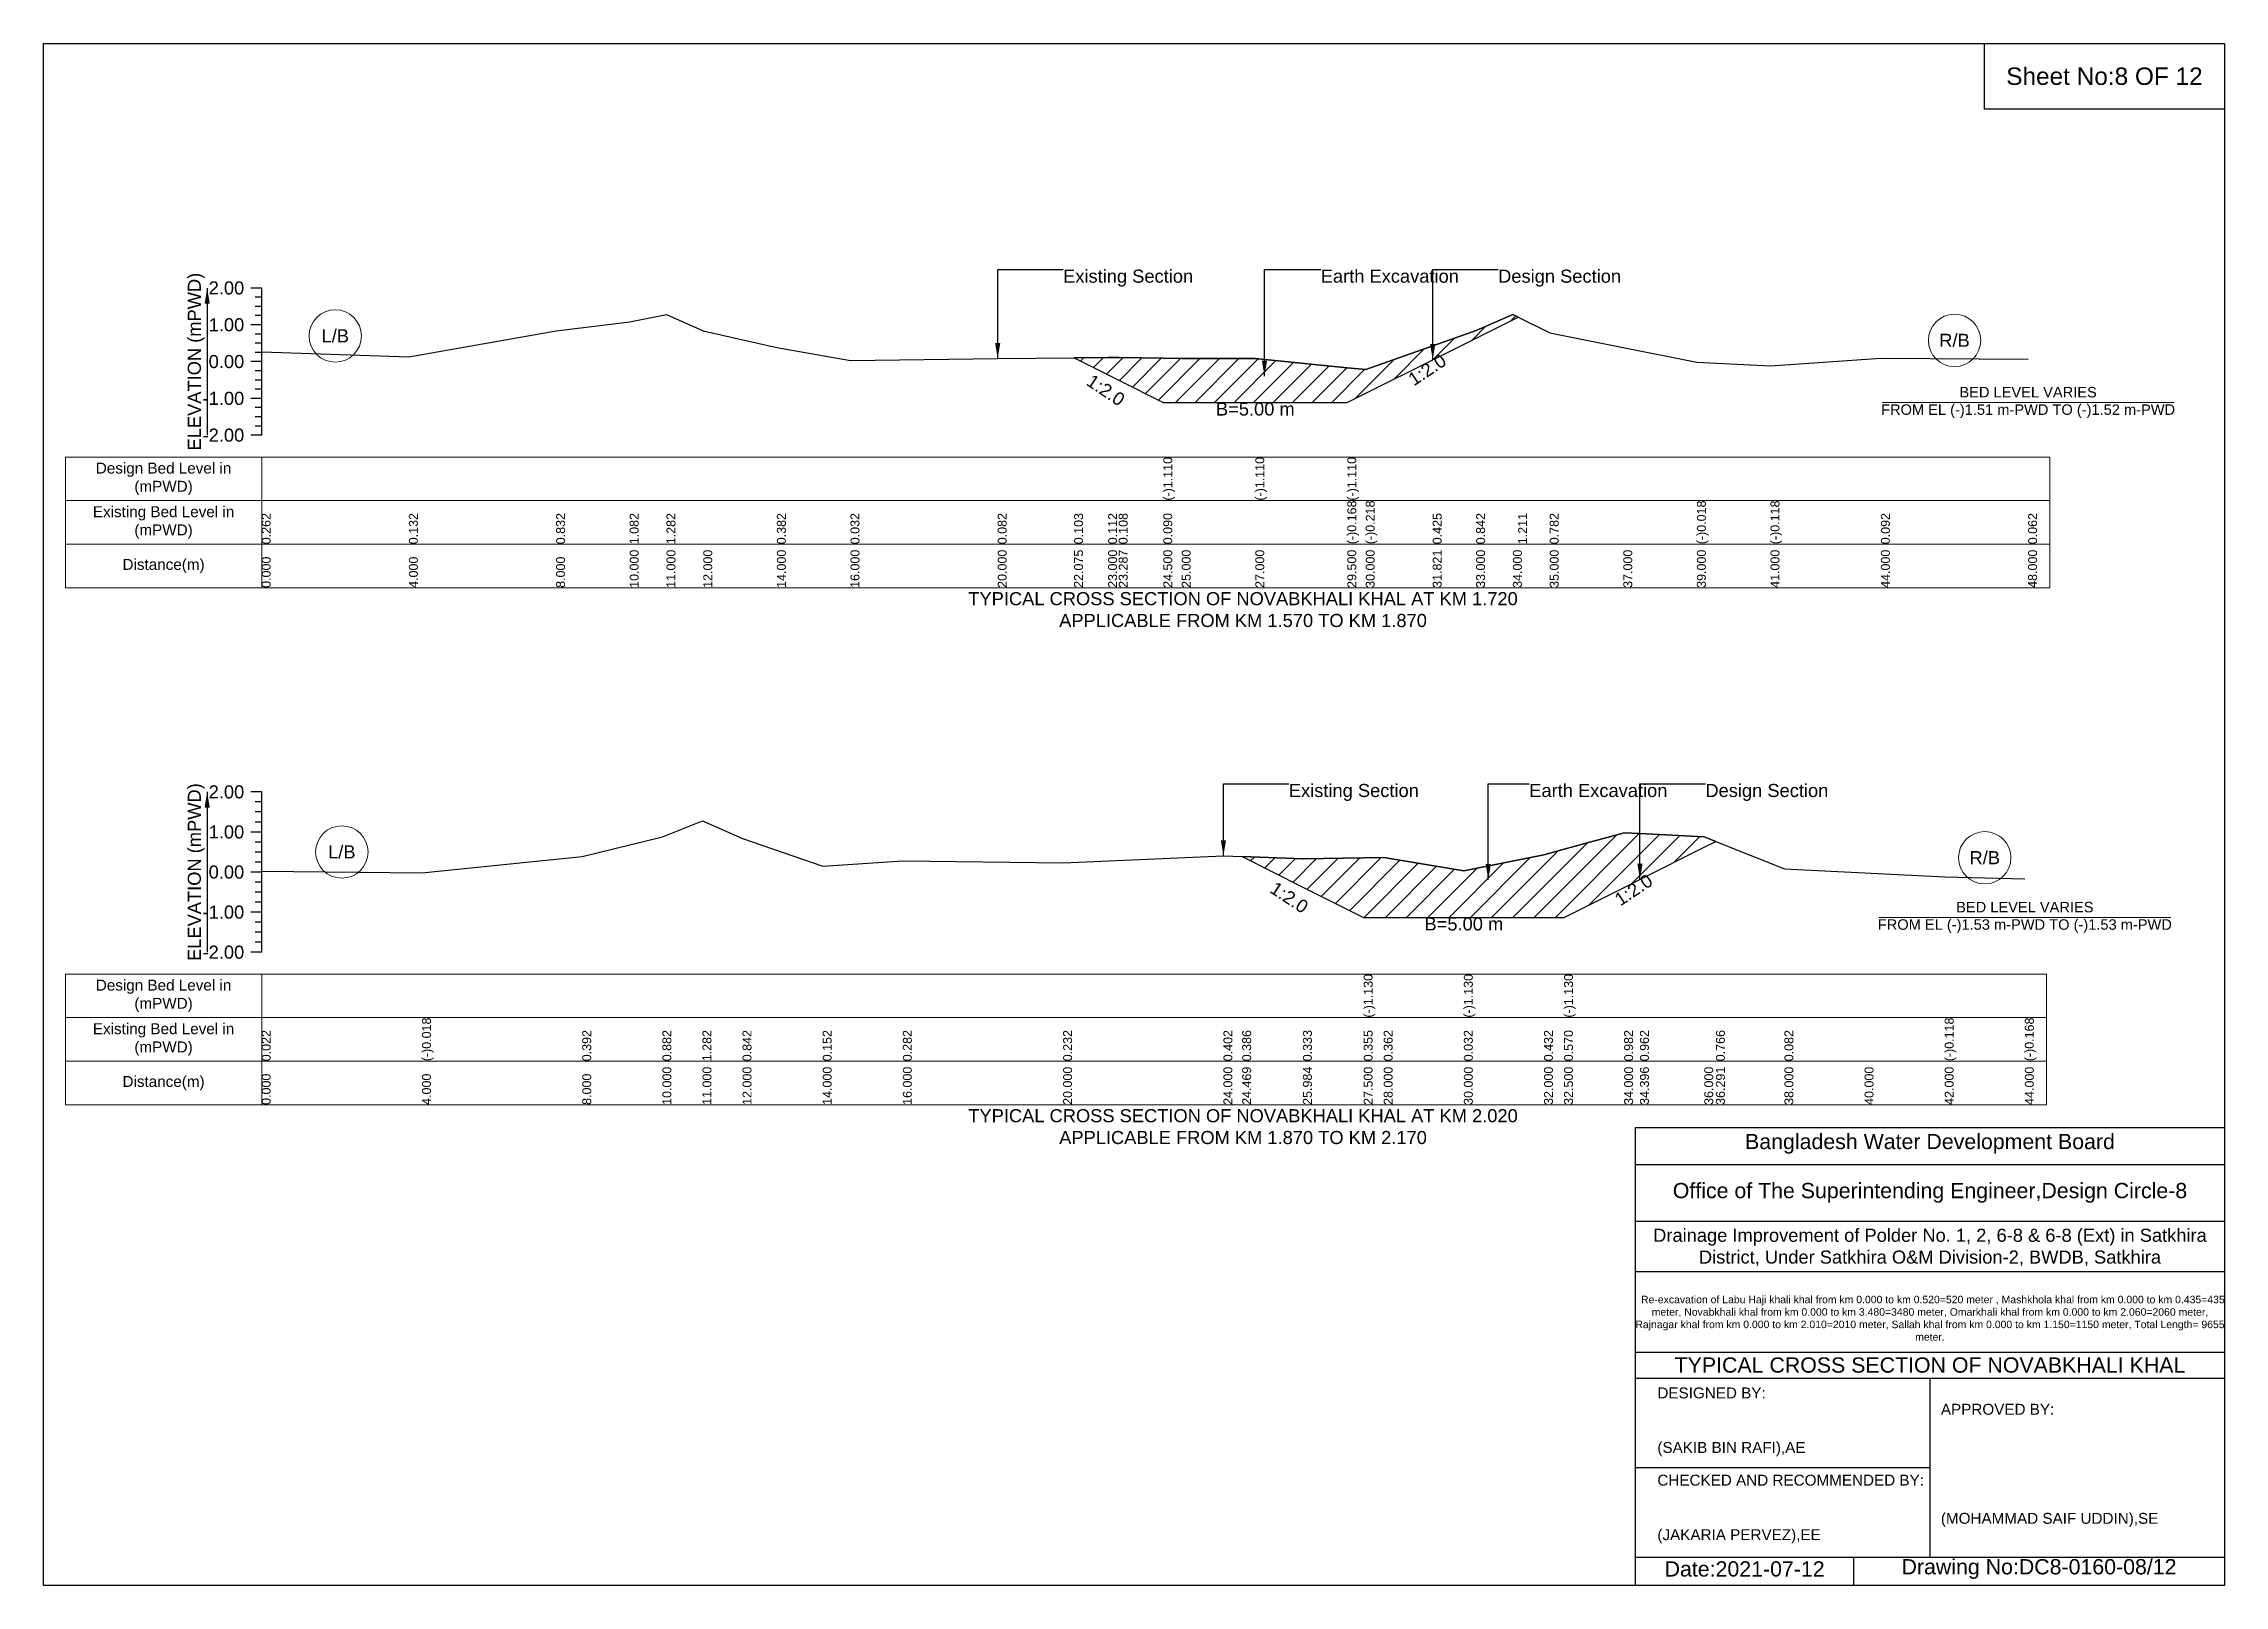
# Model space of a CAD drawing. Header units: inches. Extents: x 91000 to 648000, y -5656 to 141.
# Drawn here: x 320000 to 328000, y -5656 to 0 of the extents above; entities that cross this region are included whole.
import ezdxf

# ---------------------------------------------------------------- set-up
doc = ezdxf.new("R2010")
doc.units = ezdxf.units.IN
doc.header["$LTSCALE"] = 7
doc.header["$MEASUREMENT"] = 0
for name, color, linetype, lineweight in [('Cross section Data Border', 7, 'Continuous', 9), ('Cross Section Labels', 7, 'Continuous', 9), ('Existing_Bed_Level for Xsection', 7, 'Continuous', 25)]:
    doc.layers.add(name, color=color, linetype=linetype, lineweight=lineweight)
doc.styles.get("Standard").update_dxf_attribs({"font": 'arial.ttf'})
doc.dimstyles.get("Standard").update_dxf_attribs({"dimtxt": 0.18, "dimasz": 0.18, "dimexe": 0.18, "dimexo": 0.0625, "dimgap": 0.09, "dimtad": 0, "dimtih": 1, "dimtoh": 1, "dimdec": 4, "dimzin": 0, "dimdsep": 46, "dimtxsty": 'Standard', "dimcen": 0.09, "dimadec": 0, "dimazin": 0, "dimtfac": 1, "dimtdec": 4, "dimtofl": 0, "dimtmove": 0, "dimatfit": 3, "dimfxl": 1, "dimtolj": 1, "dimtzin": 0, "dimarcsym": 0})

msp = doc.modelspace()

# ---------------------------------------------------------------- texts
at = {"attachment_point": 5}
for s, insert, char_height in [('Sheet No:8 OF 12', (327560, -120), 64), ('Bangladesh Water Development Board', (326920, -4036), 56), ('Office of The Superintending Engineer,Design Circle-8', (326920, -4216), 56)]:
    msp.add_mtext(s, dxfattribs=dict(at, insert=insert, char_height=char_height))
for s, insert, char_height, width, attachment_point in [('Drainage Improvement of Polder No. 1, 2, 6-8 & 6-8 (Ext) in Satkhira District, Under Satkhira O&M Division-2, BWDB, Satkhira', (326920, -4416), 48, 2240, 5), ('  Re-excavation of Labu Haji khali khal from km 0.000 to km 0.520=520 meter , Mashkhola khal from km 0.000 to km 0.435=435 meter, Novabkhali khal from km 0.000 to km 3.480=3480 meter, Omarkhali khal from km 0.000 to km 2.060=2060 meter, Rajnagar khal from km 0.000 to km 2.010=2010 meter, Sallah khal from km 0.000 to km 1.150=1150 meter, Total Length= 9655 meter. ', (326920, -4676), 27.4148, 2160, 5), ('TYPICAL CROSS SECTION OF NOVABKHALI KHAL', (326920, -4848), 56, 2240, 5), ('DESIGNED BY:^J^J^J(SAKIB BIN RAFI),AE', (325920, -5056), 40, 1120, 4), ('APPROVED BY:^J^J^J^J^J^J(MOHAMMAD SAIF UDDIN),SE', (326960, -5216), 40, 1120, 4), ('CHECKED AND RECOMMENDED BY:^J^J^J(JAKARIA PERVEZ),EE', (325920, -5376), 40, 1120, 4), ('Date:2021-07-12', (326240, -5596), 56, 1120, 5), ('Drawing No:DC8-0160-08/12', (327320, -5596), 56, 1760, 5)]:
    msp.add_mtext(s, dxfattribs=dict(insert=insert, char_height=char_height, width=width, attachment_point=attachment_point))
at = {"layer": 'Cross section Data Border', "char_height": 40, "width": 640, "attachment_point": 5}
for s, insert in [('Design Bed Level in (mPWD)', (320440, -1596.6)), ('Existing Bed Level in (mPWD)', (320440, -1756.6)), ('Distance(m)', (320440, -1916.6)), ('Design Bed Level in (mPWD)', (320440, -3493.3)), ('Existing Bed Level in (mPWD)', (320440, -3653.3)), ('Distance(m)', (320440, -3813.3))]:
    msp.add_mtext(s, dxfattribs=dict(at, insert=insert))
at = {"layer": 'Cross Section Labels'}
for s, insert, char_height, attachment_point in [('Existing Section', (323740, -829.1), 48, 1), ('Earth Excavation', (324685, -829.1), 48, 1), ('Design Section', (325335.8, -829.1), 48, 1), ('L/B', (321070, -1072.5), 48, 5), ('R/B', (327010, -1088.7), 48, 5), ('BED LEVEL VARIES ^JFROM EL (-)1.51 m-PWD TO (-)1.52 m-PWD', (327280, -1316.4), 38.4, 5), ('B=5.00 m', (324445, -1316.4), 48, 2), ('TYPICAL CROSS SECTION OF NOVABKHALI KHAL AT KM 1.720^JAPPLICABLE FROM KM 1.570 TO KM 1.870', (324400, -2076.6), 48, 5), ('Existing Section', (324568, -2715.9), 48, 1), ('Earth Excavation', (325450, -2715.9), 48, 1), ('Design Section', (326096.1, -2715.9), 48, 1), ('L/B', (321094, -2965.5), 48, 5), ('R/B', (327121, -2986.8), 48, 5), ('BED LEVEL VARIES ^JFROM EL (-)1.53 m-PWD TO (-)1.53 m-PWD', (327268, -3205.4), 38.4, 5), ('B=5.00 m', (325210, -3205.4), 48, 2), ('TYPICAL CROSS SECTION OF NOVABKHALI KHAL AT KM 2.020^JAPPLICABLE FROM KM 1.870 TO KM 2.170', (324400, -3973.3), 48, 5)]:
    msp.add_mtext(s, dxfattribs=dict(at, insert=insert, char_height=char_height, attachment_point=attachment_point))
at = {"layer": 'Cross Section Labels', "char_height": 48, "attachment_point": 2}
for insert, rotation in [((325062.1, -1176.6), 33.69007), ((323910, -1251.4), 326.30993), ((324583, -3112.4), 326.30993), ((325819.4, -3084.5), 33.69007)]:
    msp.add_mtext('1:2.0', dxfattribs=dict(at, insert=insert, rotation=rotation))
at = {"layer": 'Existing_Bed_Level for Xsection', "rotation": 90}
for s, insert, char_height, attachment_point in [('ELEVATION (mPWD)', (320560, -1166.6), 48, 5), ('(-)1.110', (324107.5, -1676.6), 32.8, 1), ('(-)1.110', (324445, -1676.6), 32.8, 1), ('(-)1.110', (324782.5, -1676.6), 32.8, 1), ('(-)0.168', (324782.5, -1836.6), 32.8, 1), ('(-)0.218', (324850, -1836.6), 32.8, 1), ('(-)0.018', (326065, -1836.6), 32.8, 1), ('(-)0.118', (326335, -1836.6), 32.8, 1), ('0.262', (320800, -1836.6), 32.8, 1), ('0.132', (321340, -1836.6), 32.8, 1), ('0.832', (321880, -1836.6), 32.8, 1), ('1.082', (322150, -1836.6), 32.8, 1), ('1.282', (322285, -1836.6), 32.8, 1), ('0.382', (322690, -1836.6), 32.8, 1), ('0.032', (322960, -1836.6), 32.8, 1), ('0.082', (323500, -1836.6), 32.8, 1), ('0.103', (323780.1, -1836.6), 32.8, 1), ('0.112', (323905, -1836.6), 32.8, 1), ('0.108', (323943.8, -1836.6), 32.8, 1), ('0.090', (324107.5, -1836.6), 32.8, 1), ('0.425', (325095.8, -1836.6), 32.8, 1), ('0.842', (325255, -1836.6), 32.8, 1), ('1.211', (325409.2, -1836.6), 32.8, 1), ('0.782', (325525, -1836.6), 32.8, 1), ('0.092', (326740, -1836.6), 32.8, 1), ('0.062', (327280, -1836.6), 32.8, 1), ('0.000', (320800, -1996.6), 32.8, 1), ('4.000', (321340, -1996.6), 32.8, 1), ('8.000', (321880, -1996.6), 32.8, 1), ('10.000', (322150, -1996.6), 32.8, 1), ('11.000', (322285, -1996.6), 32.8, 1), ('12.000', (322420, -1996.6), 32.8, 1), ('14.000', (322690, -1996.6), 32.8, 1), ('16.000', (322960, -1996.6), 32.8, 1), ('20.000', (323500, -1996.6), 32.8, 1), ('22.075', (323780.1, -1996.6), 32.8, 1), ('23.000', (323905, -1996.6), 32.8, 1), ('23.287', (323943.8, -1996.6), 32.8, 1), ('24.500', (324107.5, -1996.6), 32.8, 1), ('25.000', (324175, -1996.6), 32.8, 1), ('27.000', (324445, -1996.6), 32.8, 1), ('29.500', (324782.5, -1996.6), 32.8, 1), ('30.000', (324850, -1996.6), 32.8, 1), ('31.821', (325095.8, -1996.6), 32.8, 1), ('33.000', (325255, -1996.6), 32.8, 1), ('34.000', (325390, -1996.6), 32.8, 1), ('35.000', (325525, -1996.6), 32.8, 1), ('37.000', (325795, -1996.6), 32.8, 1), ('39.000', (326065, -1996.6), 32.8, 1), ('41.000', (326335, -1996.6), 32.8, 1), ('44.000', (326740, -1996.6), 32.8, 1), ('48.000', (327280, -1996.6), 32.8, 1), ('ELEVATION (mPWD)', (320560, -3039.3), 48, 5), ('(-)1.130', (324842.5, -3573.3), 32.8, 1), ('(-)1.130', (325210, -3573.3), 32.8, 1), ('(-)1.130', (325577.5, -3573.3), 32.8, 1), ('(-)0.018', (321388, -3733.3), 32.8, 1), ('(-)0.118', (326974, -3733.3), 32.8, 1), ('(-)0.168', (327268, -3733.3), 32.8, 1), ('0.022', (320800, -3733.3), 32.8, 1), ('0.392', (321976, -3733.3), 32.8, 1), ('0.882', (322270, -3733.3), 32.8, 1), ('1.282', (322417, -3733.3), 32.8, 1), ('0.842', (322564, -3733.3), 32.8, 1), ('0.152', (322858, -3733.3), 32.8, 1), ('0.282', (323152, -3733.3), 32.8, 1), ('0.232', (323740, -3733.3), 32.8, 1), ('0.402', (324328, -3733.3), 32.8, 1), ('0.386', (324396.9, -3733.3), 32.8, 1), ('0.333', (324619.7, -3733.3), 32.8, 1), ('0.355', (324842.5, -3733.3), 32.8, 1), ('0.362', (324916, -3733.3), 32.8, 1), ('0.032', (325210, -3733.3), 32.8, 1), ('0.432', (325504, -3733.3), 32.8, 1), ('0.570', (325577.5, -3733.3), 32.8, 1), ('0.982', (325798, -3733.3), 32.8, 1), ('0.962', (325856.1, -3733.3), 32.8, 1), ('0.766', (326134.8, -3733.3), 32.8, 1), ('0.082', (326386, -3733.3), 32.8, 1), ('10.000', (322270, -3893.3), 32.8, 1), ('11.000', (322417, -3893.3), 32.8, 1), ('12.000', (322564, -3893.3), 32.8, 1), ('14.000', (322858, -3893.3), 32.8, 1), ('16.000', (323152, -3893.3), 32.8, 1), ('20.000', (323740, -3893.3), 32.8, 1), ('24.000', (324328, -3893.3), 32.8, 1), ('24.469', (324396.9, -3893.3), 32.8, 1), ('25.984', (324619.7, -3893.3), 32.8, 1), ('27.500', (324842.5, -3893.3), 32.8, 1), ('28.000', (324916, -3893.3), 32.8, 1), ('30.000', (325210, -3893.3), 32.8, 1), ('32.000', (325504, -3893.3), 32.8, 1), ('32.500', (325577.5, -3893.3), 32.8, 1), ('34.000', (325798, -3893.3), 32.8, 1), ('34.396', (325856.1, -3893.3), 32.8, 1), ('36.000', (326092, -3893.3), 32.8, 1), ('36.291', (326134.8, -3893.3), 32.8, 1), ('38.000', (326386, -3893.3), 32.8, 1), ('40.000', (326680, -3893.3), 32.8, 1), ('42.000', (326974, -3893.3), 32.8, 1), ('44.000', (327268, -3893.3), 32.8, 1), ('0.000', (320800, -3893.3), 32.8, 1), ('4.000', (321388, -3893.3), 32.8, 1), ('8.000', (321976, -3893.3), 32.8, 1)]:
    msp.add_mtext(s, dxfattribs=dict(at, insert=insert, char_height=char_height, attachment_point=attachment_point))
at = {"layer": 'Existing_Bed_Level for Xsection', "char_height": 48, "attachment_point": 6}
for s, insert in [('2.00', (320736, -896.6)), ('1.00', (320736, -1031.6)), ('0.00', (320736, -1166.6)), ('-1.00', (320736, -1301.6)), ('-2.00', (320736, -1436.6)), ('2.00', (320736, -2745.3)), ('1.00', (320736, -2892.3)), ('0.00', (320736, -3039.3)), ('-1.00', (320736, -3186.3)), ('-2.00', (320736, -3333.3))]:
    msp.add_mtext(s, dxfattribs=dict(at, insert=insert))

# ---------------------------------------------------------------- hatches: boundary and pattern name
at = {"layer": 'Existing_Bed_Level for Xsection'}
h = msp.add_hatch(dxfattribs=at)
h.set_pattern_fill('ANSI31', color=256, scale=405, style=0)
h.paths.add_polyline_path([(323780.1, -1152.7), (323905, -1215.2), (323943.8, -1234.6), (324107.5, -1316.4), (324175, -1316.4), (324445, -1316.4), (324782.5, -1316.4), (324850, -1282.7), (325095.8, -1159.8), (325255, -1080.2), (325390, -1012.7), (325409.2, -1003.1), (325390, -993.5), (325255, -1052.9), (325095.8, -1109.1), (324850, -1196), (324782.5, -1189.2), (324445, -1155.5), (324175, -1155.5), (324107.5, -1154.5), (323943.8, -1152), (323905, -1151.5)])
h = msp.add_hatch(dxfattribs=at)
h.set_pattern_fill('ANSI31', color=256, scale=441, style=0)
h.paths.add_polyline_path([(324396.9, -2982.6), (324619.7, -3094), (324622, -3095.2), (324842.5, -3205.4), (324916, -3205.4), (325210, -3205.4), (325504, -3205.4), (325577.5, -3205.4), (325798, -3095.2), (325856.1, -3066.1), (326092, -2948.2), (326134.8, -2926.8), (326092, -2909.7), (325856.1, -2897.9), (325798, -2894.9), (325577.5, -2955.6), (325504, -2975.8), (325210, -3034.6), (324916, -2986.1), (324842.5, -2987.2), (324622, -2990.5), (324619.7, -2990.4)])

# ---------------------------------------------------------------- linework, layer by layer
for points in [[(320000, 0), (328000, 0), (328000, -5656), (320000, -5656)], [(327120, 0), (328000, 0), (328000, -240), (327120, -240)]]:
    msp.add_lwpolyline(points, close=True)
for points in [[(325840, -5656), (325840, -3976), (328000, -3976)], [(325840, -4112), (328000, -4112)], [(325840, -4320), (328000, -4320)], [(325840, -4504), (328000, -4504)], [(325840, -4800), (328000, -4800)], [(325840, -4896), (328000, -4896)], [(326920, -4896), (326920, -5552)], [(325840, -5224), (326920, -5224)], [(325840, -5552), (328000, -5552)], [(326640, -5552), (326640, -5656)]]:
    msp.add_lwpolyline(points)
at = {"layer": 'Cross section Data Border'}
for points in [[(320080, -1516.6), (327360, -1516.6), (327360, -1996.6), (320080, -1996.6)], [(320080, -3413.3), (327348, -3413.3), (327348, -3893.3), (320080, -3893.3)]]:
    msp.add_lwpolyline(points, close=True, dxfattribs=at)
for points in [[(320800, -1516.6), (320800, -1996.6)], [(320080, -1676.6), (327360, -1676.6)], [(320080, -1836.6), (327360, -1836.6)], [(320800, -3413.3), (320800, -3893.3)], [(320080, -3573.3), (327348, -3573.3)], [(320080, -3733.3), (327348, -3733.3)]]:
    msp.add_lwpolyline(points, dxfattribs=at)
at = {"layer": 'Cross Section Labels'}
for points in [[(326744.2, -1316.4), (327815.8, -1316.4)], [(326732.2, -3205.4), (327803.8, -3205.4)]]:
    msp.add_lwpolyline(points, dxfattribs=at)
for centre in [(321070, -1072.5), (327010, -1088.7), (321094, -2965.5), (327121, -2986.8)]:
    msp.add_circle(centre, 96, dxfattribs=at)
at = {"layer": 'Existing_Bed_Level for Xsection'}
for points in [[(320800, -896.6), (320760, -896.6)], [(320800, -930.3), (320776, -930.3)], [(320800, -1436.6), (320800, -1301.6), (320800, -1166.6), (320800, -1031.6), (320800, -896.6)], [(320800, -1031.6), (320760, -1031.6)], [(320800, -964.1), (320776, -964.1)], [(320800, -997.8), (320776, -997.8)], [(320800, -1131.2), (321340, -1148.8), (321880, -1054.2), (322150, -1020.5), (322285, -993.5), (322420, -1054.2), (322690, -1115), (322960, -1162.2), (323500, -1155.5), (323780.1, -1152.7), (323905, -1151.5), (323943.8, -1152), (324107.5, -1154.5), (324107.5, -1154.5), (324175, -1155.5), (324445, -1155.5), (324445, -1155.5), (324782.5, -1189.2), (324782.5, -1189.2), (324850, -1196), (325095.8, -1109.1), (325255, -1052.9), (325390, -993.5), (325409.2, -1003.1), (325525, -1061), (325795, -1115), (326065, -1169), (326335, -1182.5), (326740, -1154.2), (327280, -1158.2)], [(320800, -1065.3), (320776, -1065.3)], [(320800, -1099.1), (320776, -1099.1)], [(320800, -1166.6), (320760, -1166.6)], [(320800, -1132.8), (320776, -1132.8)], [(320800, -1200.3), (320776, -1200.3)], [(320800, -1234.1), (320776, -1234.1)], [(320800, -1267.8), (320776, -1267.8)], [(320800, -1301.6), (320760, -1301.6)], [(320800, -1335.3), (320776, -1335.3)], [(320800, -1436.6), (320760, -1436.6)], [(320800, -1369.1), (320776, -1369.1)], [(320800, -1402.8), (320776, -1402.8)], [(320800, -2745.3), (320760, -2745.3)], [(320800, -2782.1), (320776, -2782.1)], [(320800, -3333.3), (320800, -3186.3), (320800, -3039.3), (320800, -2892.3), (320800, -2745.3)], [(320800, -2818.8), (320776, -2818.8)], [(320800, -2855.6), (320776, -2855.6)], [(320800, -3036.1), (321388, -3041.9), (321976, -2981.7), (322270, -2909.7), (322417, -2850.8), (322564, -2915.5), (322858, -3017), (323152, -2997.8), (323740, -3005.2), (324328, -2980.2), (324396.9, -2982.6), (324619.7, -2990.4), (324622, -2990.5), (324842.5, -2987.2), (324842.5, -2987.2), (324916, -2986.1), (325210, -3034.6), (325210, -3034.6), (325504, -2975.8), (325577.5, -2955.6), (325577.5, -2955.6), (325798, -2894.9), (325856.1, -2897.9), (326092, -2909.7), (326134.8, -2926.8), (326386, -3027.2), (326680, -3041.9), (326974, -3056.7), (327268, -3064)], [(320800, -2892.3), (320760, -2892.3)], [(320800, -2929.1), (320776, -2929.1)], [(320800, -3039.3), (320760, -3039.3)], [(320800, -2965.8), (320776, -2965.8)], [(320800, -3002.6), (320776, -3002.6)], [(320800, -3076.1), (320776, -3076.1)], [(320800, -3112.8), (320776, -3112.8)], [(320800, -3186.3), (320760, -3186.3)], [(320800, -3149.6), (320776, -3149.6)], [(320800, -3223.1), (320776, -3223.1)], [(320800, -3259.8), (320776, -3259.8)], [(320800, -3333.3), (320760, -3333.3)], [(320800, -3296.6), (320776, -3296.6)]]:
    msp.add_lwpolyline(points, dxfattribs=at)
for points in [[(323780.1, -1152.7), (323780.1, -1152.7), (323905, -1215.2), (323943.8, -1234.6), (324107.5, -1316.4), (324107.5, -1316.4), (324175, -1316.4), (324445, -1316.4), (324445, -1316.4), (324782.5, -1316.4), (324782.5, -1316.4), (324850, -1282.7), (325095.8, -1159.8), (325255, -1080.2), (325390, -1012.7), (325409.2, -1003.1), (325409.2, -1003.1), (325409.2, -1003.1), (325390, -993.5), (325255, -1052.9), (325095.8, -1109.1), (324850, -1196), (324782.5, -1189.2), (324782.5, -1189.2), (324445, -1155.5), (324445, -1155.5), (324175, -1155.5), (324107.5, -1154.5), (324107.5, -1154.5), (323943.8, -1152), (323905, -1151.5), (323780.1, -1152.7)], [(324396.9, -2982.6), (324619.7, -3094), (324622, -3095.2), (324842.5, -3205.4), (324842.5, -3205.4), (324916, -3205.4), (325210, -3205.4), (325210, -3205.4), (325504, -3205.4), (325577.5, -3205.4), (325577.5, -3205.4), (325798, -3095.2), (325856.1, -3066.1), (326092, -2948.2), (326134.8, -2926.8), (326092, -2909.7), (325856.1, -2897.9), (325798, -2894.9), (325577.5, -2955.6), (325577.5, -2955.6), (325504, -2975.8), (325210, -3034.6), (325210, -3034.6), (324916, -2986.1), (324842.5, -2987.2), (324842.5, -2987.2), (324622, -2990.5), (324619.7, -2990.4)]]:
    msp.add_lwpolyline(points, close=True, dxfattribs=at)

msp.set_redraw_order([(e.dxf.handle, doc.entitydb.next_handle()) for e in msp.query("TEXT MTEXT ATTDEF DIMENSION ARC_DIMENSION")])  # texts and dimensions are drawn at this point

# ---------------------------------------------------------------- leaders
at = {"layer": 'Cross Section Labels', "annotation_type": 0, "has_hookline": 1, "hookline_direction": 0}
for points, text_width in [([(323500, -1155.5), (323500, -829.1), (323739.9, -829.1)], 467.2), ([(324478.6, -1220.4), (324478.6, -829.1), (324684.9, -829.1)], 497), ([(325095.8, -1159.8), (325095.8, -829.1), (325335.7, -829.1)], 441.2), ([(324328, -2980.2), (324328, -2715.9), (324567.9, -2715.9)], 467.2), ([(325299.6, -3067.3), (325299.6, -2715.9), (325449.9, -2715.9)], 497), ([(325856.1, -3066.1), (325856.1, -2715.9), (326096.1, -2715.9)], 441.2)]:
    msp.add_leader(points, dimstyle='Standard', override={"dimasz": 57.6}, dxfattribs=dict(at, text_width=text_width))
at = {"layer": 'Existing_Bed_Level for Xsection'}
for points in [[(320600, -896.6), (320600, -1436.6)], [(320600, -2745.3), (320600, -3333.3)]]:
    msp.add_leader(points, dimstyle='Standard', override={"dimasz": 57.6}, dxfattribs=at)

doc.saveas('drawing.dxf')
